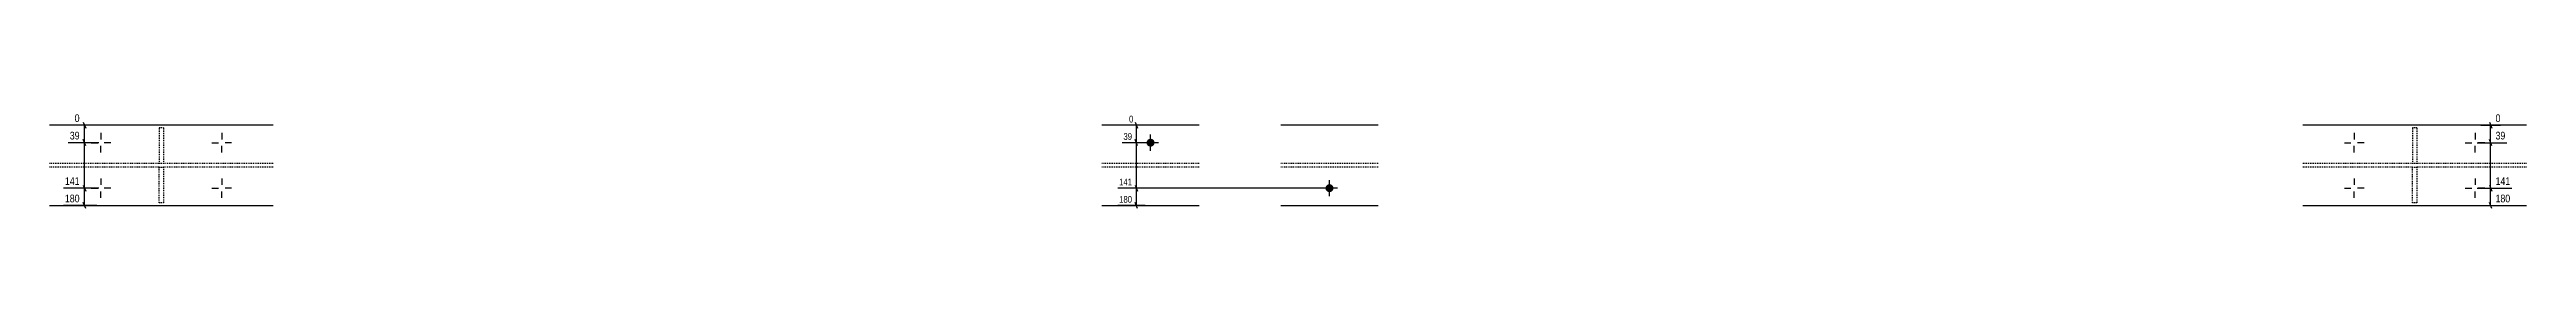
# Model space of a CAD drawing. Header units: millimetres. Extents: x 43 to 52598, y 7 to 2071.
# Drawn here: x 20418 to 25956, y 11 to 226 of the extents above; entities that cross this region are included whole.
import ezdxf

# ---------------------------------------------------------------- set-up
doc = ezdxf.new("R2010")
doc.units = ezdxf.units.MM
doc.linetypes.add('DXK_LINE_DOT2', pattern=[3.9198, 1.9599, -1.9599])
doc.layers.add('MÅLSÆTNING', color=7, linetype='Continuous')
doc.layers.add('STÅL', color=7, linetype='Continuous')
doc.styles.add('Arial Narrow', font='ARIALN.TTF', dxfattribs={"height": 0.2})

msp = doc.modelspace()

# ---------------------------------------------------------------- hatches: boundary and pattern name
at = {"layer": 'STÅL', "linetype": 'Continuous'}
for points in [[(22870.9, 158.5, -1), (22888.9, 158.5, -1)], [(23270.9, 56.5, -1), (23288.9, 56.5, -1)]]:
    msp.add_hatch(color=96, dxfattribs=at).paths.add_polyline_path(points)

# ---------------------------------------------------------------- linework, layer by layer
at = {"layer": 'MÅLSÆTNING', "color": 7, "linetype": 'Continuous'}
for p, q in [((20523.8, 197.6), (20471.4, 197.6)), ((20493.8, 204.3), (20499.2, 190.8)), ((20496.5, 158.5), (20496.5, 197.6)), ((22867.5, 197.6), (22831.8, 197.6)), ((22845.4, 204.3), (22850.8, 190.8)), ((22848.1, 158.5), (22848.1, 197.6)), ((20528.9, 158.5), (20460.4, 158.5)), ((20528.9, 158.5), (20460.4, 158.5)), ((20499.2, 151.8), (20493.8, 165.3)), ((20499.2, 151.8), (20493.8, 165.3)), ((20496.5, 56.5), (20496.5, 158.5)), ((22875.4, 158.5), (22816.5, 158.5)), ((22875.4, 158.5), (22816.5, 158.5)), ((22850.8, 151.8), (22845.4, 165.3)), ((22850.8, 151.8), (22845.4, 165.3)), ((25845.4, 158.5), (25912, 158.5)), ((25878.6, 151.8), (25873.2, 165.3)), ((20528.9, 56.5), (20449.4, 56.5)), ((20528.9, 56.5), (20449.4, 56.5)), ((20493.8, 63.3), (20499.2, 49.8)), ((20493.8, 63.3), (20499.2, 49.8)), ((20496.5, 17.6), (20496.5, 56.5)), ((23275.4, 56.5), (22806.9, 56.5)), ((22845.4, 63.3), (22850.8, 49.8)), ((22848.1, 17.6), (22848.1, 56.5)), ((25845.4, 56.5), (25923, 56.5)), ((25873.2, 63.3), (25878.6, 49.8)), ((25875.9, 17.6), (25875.9, 56.5)), ((20523.8, 17.6), (20449.4, 17.6)), ((20499.2, 10.8), (20493.8, 24.3)), ((22867.5, 17.6), (22806.9, 17.6)), ((22850.8, 10.8), (22845.4, 24.3)), ((25853.8, 17.6), (25923, 17.6)), ((25878.6, 10.8), (25873.2, 24.3))]:
    msp.add_line(p, q, dxfattribs=at)
at = {"layer": 'STÅL', "color": 2, "linetype": 'Continuous'}
for p, q in [((20918.4, 197.6), (20418.4, 197.6)), ((22988.4, 197.6), (22770.9, 197.6)), ((23388.4, 197.6), (23170.9, 197.6)), ((25955.9, 197.6), (25455.9, 197.6)), ((20418.4, 17.6), (20918.4, 17.6)), ((22770.9, 17.6), (22988.4, 17.6)), ((23170.9, 17.6), (23388.4, 17.6)), ((25455.9, 17.6), (25955.9, 17.6))]:
    msp.add_line(p, q, dxfattribs=at)
at = {"layer": 'STÅL', "color": 96, "linetype": 'Continuous'}
for p, q in [((20533.4, 180.5), (20533.4, 165.9)), ((20803.4, 180.5), (20803.4, 165.9)), ((22879.9, 140.6), (22879.9, 176.6)), ((25570.9, 180.5), (25570.9, 165.9)), ((25840.9, 180.5), (25840.9, 165.9)), ((20511.4, 158.5), (20526, 158.5)), ((20533.4, 136.5), (20533.4, 151.2)), ((20555.4, 158.5), (20540.7, 158.5)), ((20781.4, 158.5), (20796, 158.5)), ((20803.4, 136.5), (20803.4, 151.2)), ((20825.4, 158.5), (20810.7, 158.5)), ((22897.9, 158.5), (22861.9, 158.5)), ((25548.9, 158.5), (25563.6, 158.5)), ((25570.9, 136.5), (25570.9, 151.2)), ((25592.9, 158.5), (25578.3, 158.5)), ((25818.9, 158.5), (25833.6, 158.5)), ((25840.9, 136.5), (25840.9, 151.2)), ((25862.9, 158.5), (25848.3, 158.5)), ((20511.4, 56.5), (20526, 56.5)), ((20533.4, 78.5), (20533.4, 63.9)), ((20555.4, 56.5), (20540.7, 56.5)), ((20781.4, 56.5), (20796, 56.5)), ((20803.4, 78.5), (20803.4, 63.9)), ((20825.4, 56.5), (20810.7, 56.5)), ((23297.9, 56.5), (23261.9, 56.5)), ((23279.9, 38.6), (23279.9, 74.6)), ((25548.9, 56.5), (25563.6, 56.5)), ((25570.9, 78.5), (25570.9, 63.9)), ((25592.9, 56.5), (25578.3, 56.5)), ((25818.9, 56.5), (25833.6, 56.5)), ((25840.9, 78.5), (25840.9, 63.9)), ((25862.9, 56.5), (25848.3, 56.5)), ((20533.4, 34.5), (20533.4, 49.2)), ((20803.4, 34.5), (20803.4, 49.2)), ((25570.9, 34.5), (25570.9, 49.2)), ((25840.9, 34.5), (25840.9, 49.2))]:
    msp.add_line(p, q, dxfattribs=at)
at = {"layer": 'STÅL', "color": 7, "linetype": 'DXK_LINE_DOT2'}
for p, q in [((20673.4, 191.9), (20663.4, 191.9)), ((20663.4, 191.9), (20663.4, 111.9)), ((20673.4, 191.9), (20673.4, 111.9)), ((25710.9, 191.9), (25700.9, 191.9)), ((25700.9, 191.9), (25700.9, 111.9)), ((25710.9, 191.9), (25710.9, 111.9)), ((20663.4, 111.9), (20418.4, 111.9)), ((20673.4, 111.9), (20663.4, 111.9)), ((20918.4, 111.9), (20673.4, 111.9)), ((22988.4, 111.9), (22770.9, 111.9)), ((23388.4, 111.9), (23170.9, 111.9)), ((25700.9, 111.9), (25455.9, 111.9)), ((25710.9, 111.9), (25700.9, 111.9)), ((25955.9, 111.9), (25710.9, 111.9)), ((20663.4, 103.3), (20418.4, 103.3)), ((20663.4, 23.3), (20663.4, 103.3)), ((20663.4, 103.3), (20673.4, 103.3)), ((20673.4, 103.3), (20673.4, 23.3)), ((20918.4, 103.3), (20673.4, 103.3)), ((22988.4, 103.3), (22770.9, 103.3)), ((23388.4, 103.3), (23170.9, 103.3)), ((25700.9, 103.3), (25455.9, 103.3)), ((25700.9, 23.3), (25700.9, 103.3)), ((25700.9, 103.3), (25710.9, 103.3)), ((25710.9, 103.3), (25710.9, 23.3)), ((25955.9, 103.3), (25710.9, 103.3)), ((20673.4, 23.3), (20663.4, 23.3)), ((25710.9, 23.3), (25700.9, 23.3))]:
    msp.add_line(p, q, dxfattribs=at)

# ---------------------------------------------------------------- next in the draw order: wipeouts: each hides what was drawn before it
at = {"color": 0, "linetype": 'Continuous'}
for points in [[(20489.2, 201.2), (20489.2, 226.4), (20471, 226.4), (20471, 201.2)], [(22844.5, 200.7), (22844.5, 222.8), (22828.6, 222.8), (22828.6, 200.7)], [(20489.2, 60.1), (20489.2, 85.3), (20449.1, 85.3), (20449.1, 60.1)], [(22841.7, 59.7), (22841.7, 81.8), (22806.6, 81.8), (22806.6, 59.7)], [(25923.3, 60.1), (25923.3, 85.3), (25883.2, 85.3), (25883.2, 60.1)]]:
    msp.add_wipeout(points, dxfattribs=at).dxf.layer = 'MÅLSÆTNING'

# ---------------------------------------------------------------- next in the draw order: texts
at = {"layer": 'MÅLSÆTNING', "color": 3, "linetype": 'Continuous', "style": 'Arial Narrow'}
for height, p in [(17.2, (20474.6, 204.8)), (15, (22831.8, 203.9))]:
    msp.add_text('0', height=height, dxfattribs=at).set_placement(p)

# ---------------------------------------------------------------- next in the draw order: wipeouts: each hides what was drawn before it
at = {"color": 0, "linetype": 'Continuous'}
for points in [[(20489.2, 21.2), (20489.2, 46.4), (20449.1, 46.4), (20449.1, 21.2)], [(22841.7, 20.7), (22841.7, 42.8), (22806.6, 42.8), (22806.6, 20.7)], [(25923.3, 21.2), (25923.3, 46.4), (25883.2, 46.4), (25883.2, 21.2)]]:
    msp.add_wipeout(points, dxfattribs=at).dxf.layer = 'MÅLSÆTNING'

# ---------------------------------------------------------------- next in the draw order: linework, layer by layer
at = {"layer": 'MÅLSÆTNING', "color": 7, "linetype": 'Continuous'}
for p, q in [((22848.1, 56.5), (22848.1, 158.5)), ((25875.9, 56.5), (25875.9, 158.5)), ((23275.4, 56.5), (22806.9, 56.5)), ((22845.4, 63.3), (22850.8, 49.8)), ((25845.4, 56.5), (25923, 56.5)), ((25873.2, 63.3), (25878.6, 49.8))]:
    msp.add_line(p, q, dxfattribs=at)

# ---------------------------------------------------------------- next in the draw order: texts
at = {"layer": 'MÅLSÆTNING', "color": 3, "linetype": 'Continuous', "style": 'Arial Narrow'}
for s, height, p in [('141', 17.18, (20452.7, 63.7)), ('141', 15.03, (22809.7, 62.9)), ('141', 17.18, (25886.8, 63.7)), ('180', 17.18, (20452.7, 24.8)), ('180', 15.03, (22809.7, 23.9)), ('180', 17.18, (25886.8, 24.8))]:
    msp.add_text(s, height=height, dxfattribs=at).set_placement(p)

# ---------------------------------------------------------------- next in the draw order: wipeouts: each hides what was drawn before it
at = {"color": 0, "linetype": 'Continuous'}
msp.add_wipeout([(20489.2, 162.2), (20489.2, 187.4), (20460.1, 187.4), (20460.1, 162.2)], dxfattribs=at).dxf.layer = 'MÅLSÆTNING'

# ---------------------------------------------------------------- next in the draw order: texts
at = {"layer": 'MÅLSÆTNING', "color": 3, "linetype": 'Continuous', "style": 'Arial Narrow'}
msp.add_text('39', height=17.18, dxfattribs=at).set_placement((20463.7, 165.8))

# ---------------------------------------------------------------- next in the draw order: wipeouts: each hides what was drawn before it
at = {"color": 0, "linetype": 'Continuous'}
for points in [[(22841.7, 161.7), (22841.7, 183.8), (22816.2, 183.8), (22816.2, 161.7)], [(25912.3, 162.2), (25912.3, 187.4), (25883.2, 187.4), (25883.2, 162.2)]]:
    msp.add_wipeout(points, dxfattribs=at).dxf.layer = 'MÅLSÆTNING'

# ---------------------------------------------------------------- next in the draw order: linework, layer by layer
at = {"layer": 'MÅLSÆTNING', "color": 7, "linetype": 'Continuous'}
for p, q in [((25853.8, 197.6), (25897.8, 197.6)), ((25873.2, 204.3), (25878.6, 190.8)), ((25875.9, 158.5), (25875.9, 197.6)), ((25845.4, 158.5), (25912, 158.5)), ((25878.6, 151.8), (25873.2, 165.3))]:
    msp.add_line(p, q, dxfattribs=at)

# ---------------------------------------------------------------- next in the draw order: texts
at = {"layer": 'MÅLSÆTNING', "color": 3, "linetype": 'Continuous', "style": 'Arial Narrow'}
for height, p in [(15.03, (22819.3, 164.9)), (17.18, (25886.8, 165.8))]:
    msp.add_text('39', height=height, dxfattribs=at).set_placement(p)

# ---------------------------------------------------------------- next in the draw order: wipeouts: each hides what was drawn before it
at = {"color": 0, "linetype": 'Continuous'}
msp.add_wipeout([(25901.4, 201.2), (25901.4, 226.4), (25883.2, 226.4), (25883.2, 201.2)], dxfattribs=at).dxf.layer = 'MÅLSÆTNING'

# ---------------------------------------------------------------- next in the draw order: texts
at = {"layer": 'MÅLSÆTNING', "color": 3, "linetype": 'Continuous', "style": 'Arial Narrow'}
msp.add_text('0', height=17.2, dxfattribs=at).set_placement((25886.8, 204.8))

doc.saveas('drawing.dxf')
